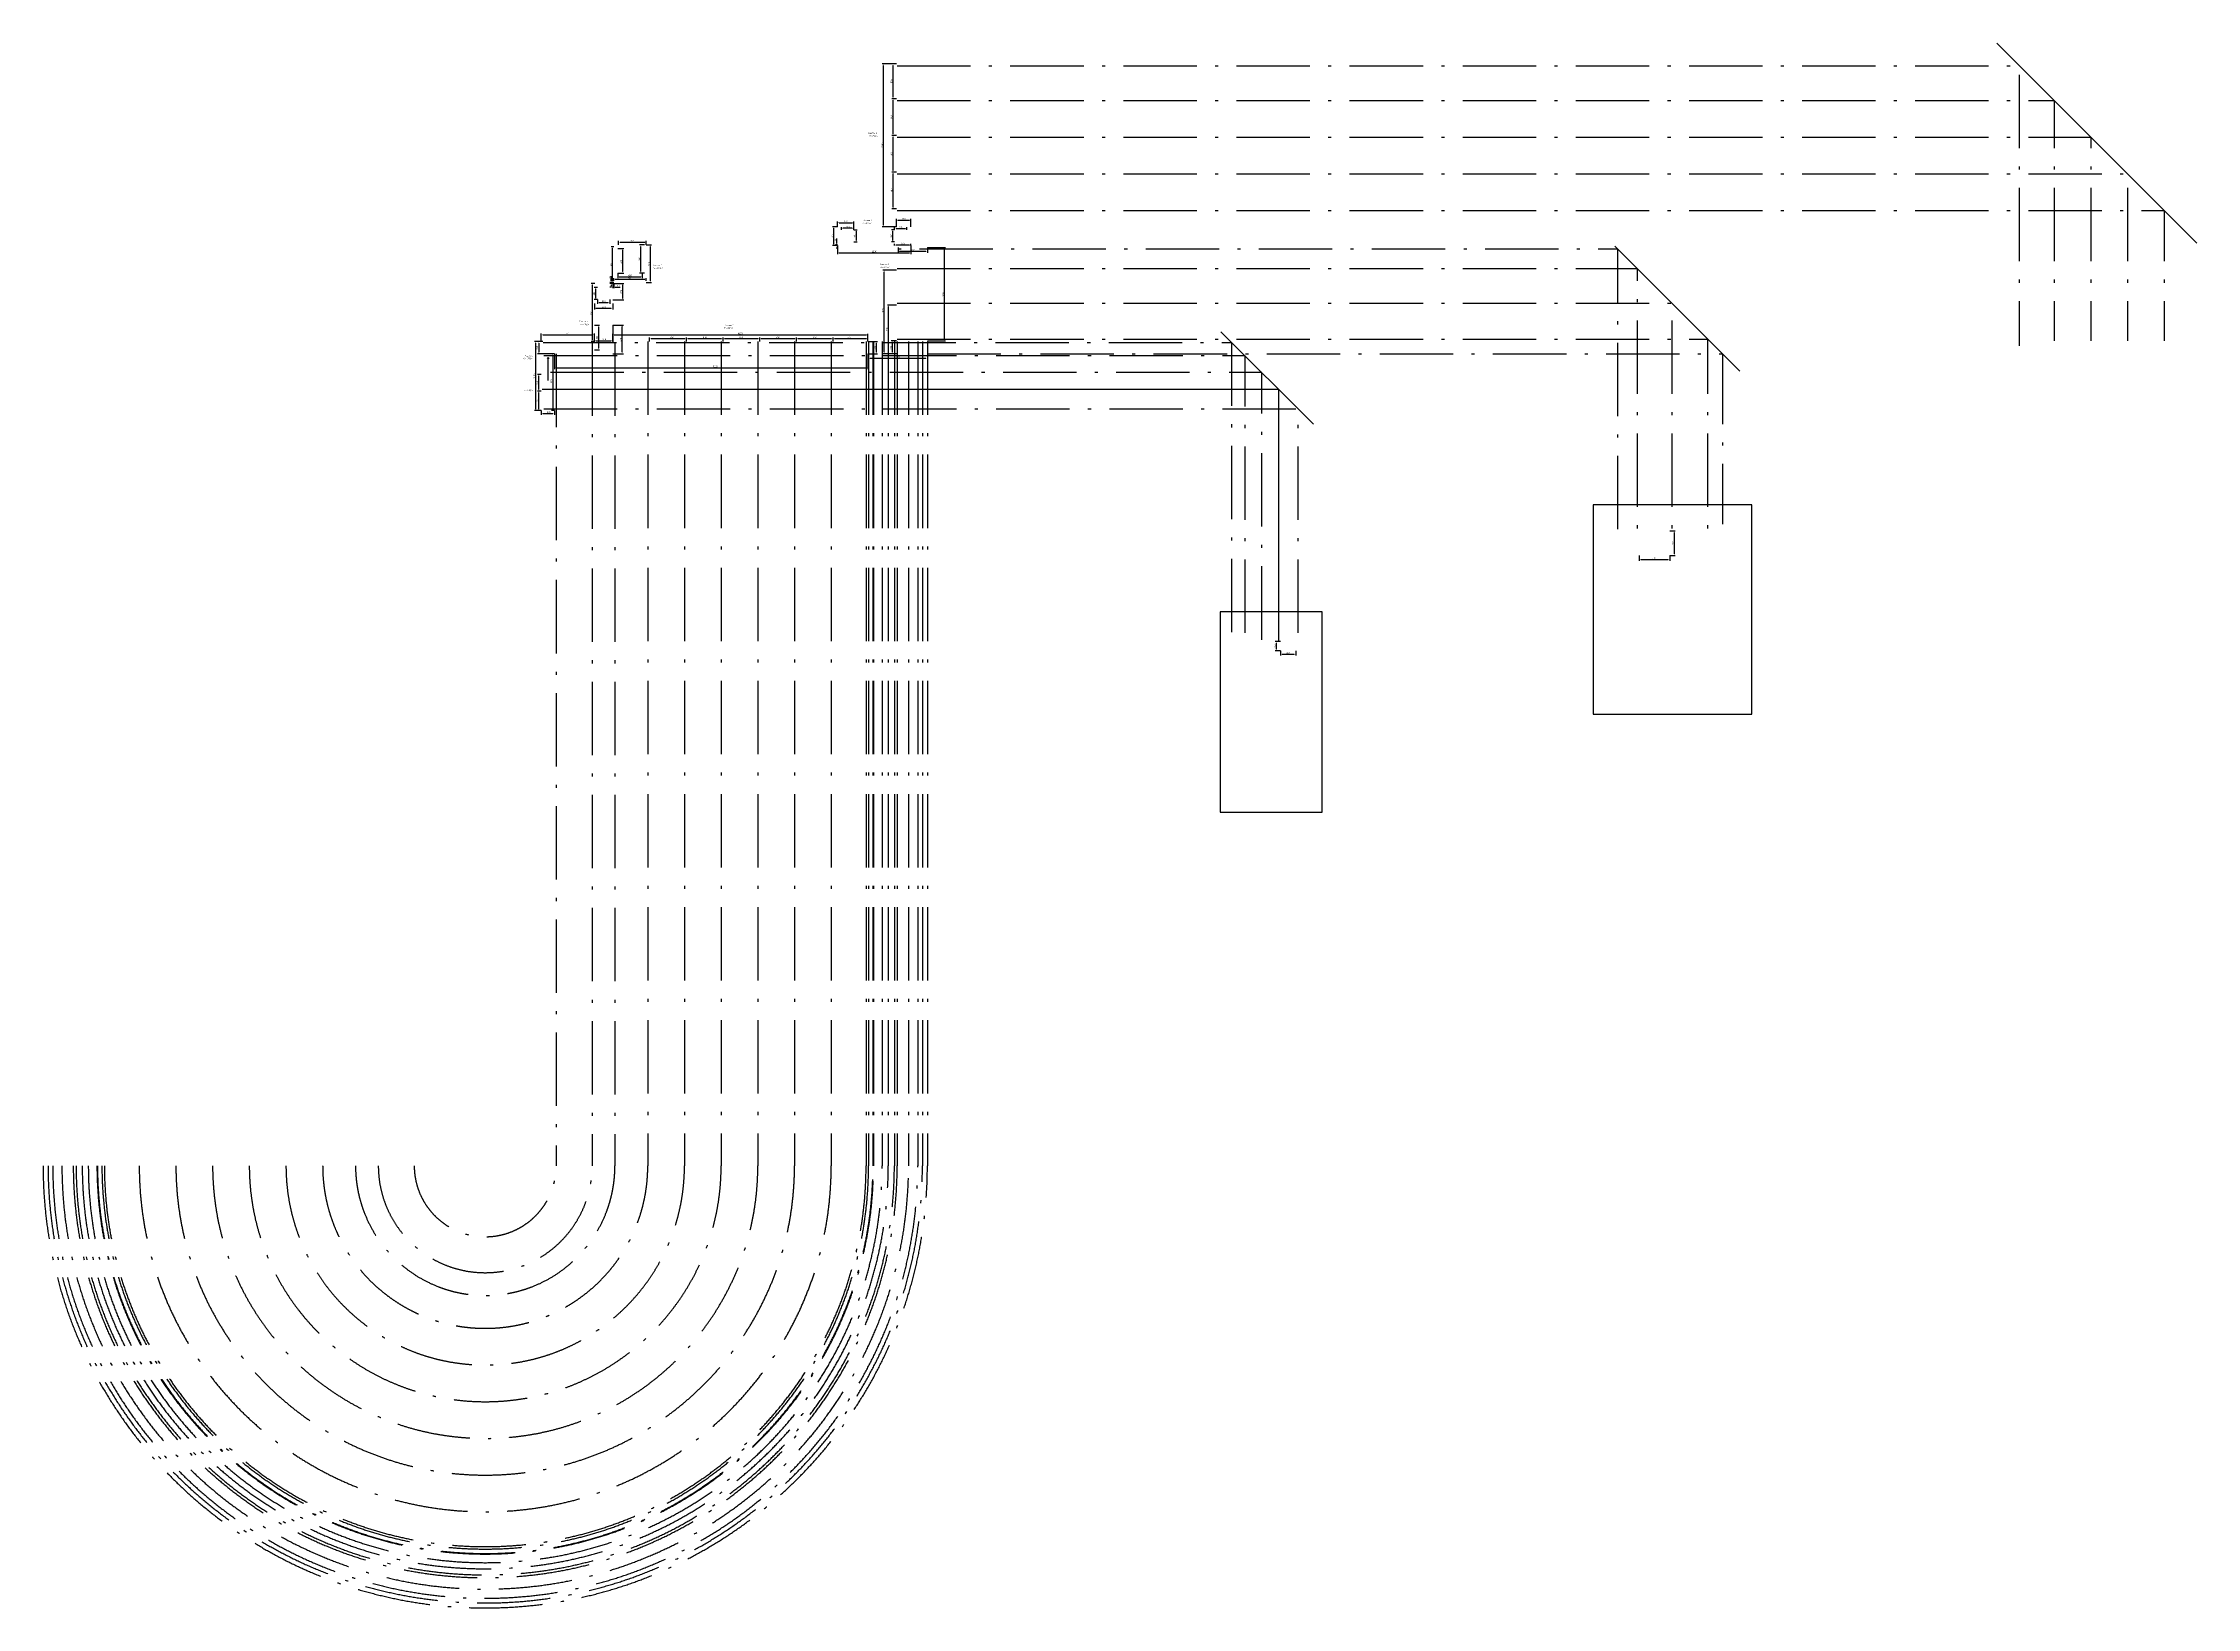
# Model space of a CAD drawing. Header units: millimetres. Extents: x -461 to 69976, y -11990 to 13601.
# Drawn here: x -461 to 34763, y -11990 to 13601 of the extents above; entities that cross this region are included whole.
import ezdxf
from ezdxf.enums import TextEntityAlignment as Align

# ---------------------------------------------------------------- set-up
doc = ezdxf.new("R2010")
doc.units = ezdxf.units.MM
doc.header["$PDMODE"] = 34
doc.header["$PDSIZE"] = 25
doc.linetypes.add('ACAD_ISO10W100', pattern=[18.5, 12, -3, 0.5, -3])
doc.layers.add('08 Размеры', color=7, linetype='Continuous')
doc.layers.add('100 noprint', color=1, linetype='Continuous', plot=False)
doc.styles.get("Standard").update_dxf_attribs({"font": 'Ubuntu-R.ttf'})
doc.styles.add('ГОСТ-ISOCPEUR', font='isocpeui.ttf', dxfattribs={"width": 0.8})
doc.dimstyles.new('ISO-25', dxfattribs={"dimtxt": 2.5, "dimasz": 2.5, "dimexe": 1.25, "dimexo": 0.625, "dimtad": 1, "dimtxsty": 'Standard', "dimcen": 2.5, "dimadec": 0, "dimazin": 0, "dimtfac": 1, "dimtmove": 0, "dimatfit": 3, "dimfxl": 1, "dimarcsym": 0})

# ---------------------------------------------------------------- blocks, each defined once
blk = doc.blocks.new('*D2299')
at = {"layer": '08 Размеры', "color": 0, "lineweight": -2}
for p, q in [((7714, 8720), (7576, 8720)), ((7596, 7615), (7596, 8695)), ((7686, 7590), (7576, 7590))]:
    blk.add_line(p, q, dxfattribs=at)
at = {"layer": '08 Размеры', "color": 0}
for points in [[(7600, 8695), (7591, 8695), (7596, 8720)], [(7591, 7615), (7600, 7615), (7596, 7590)]]:
    blk.add_solid(points, dxfattribs=at)
at = {"layer": 'Defpoints', "color": 0}
for p in [(7596, 8720), (7714, 8720), (7686, 7590)]:
    blk.add_point(p, dxfattribs=at)
at = {"layer": '08 Размеры', "color": 0, "insert": (7572, 8155), "char_height": 25, "attachment_point": 5, "rotation": 90}
blk.add_mtext('1130', dxfattribs=at)
blk = doc.blocks.new('*D2300')
at = {"layer": '08 Размеры', "color": 0, "lineweight": -2}
for p, q in [((7686, 8720), (7686, 8851)), ((7711, 8831), (8531, 8831)), ((8556, 8720), (8556, 8851))]:
    blk.add_line(p, q, dxfattribs=at)
at = {"layer": '08 Размеры', "color": 0}
for points in [[(7711, 8835), (7711, 8827), (7686, 8831)], [(8531, 8827), (8531, 8835), (8556, 8831)]]:
    blk.add_solid(points, dxfattribs=at)
at = {"layer": 'Defpoints', "color": 0}
for p in [(8556, 8831), (7686, 8720), (8556, 8720)]:
    blk.add_point(p, dxfattribs=at)
at = {"layer": '08 Размеры', "color": 0, "insert": (8121, 8854), "char_height": 25, "attachment_point": 5}
blk.add_mtext('870', dxfattribs=at)
blk = doc.blocks.new('*D2301')
at = {"layer": '08 Размеры', "color": 0, "lineweight": -2}
for p, q in [((7901, 8520), (7853, 8520)), ((7873, 8495), (7873, 7615)), ((7901, 7590), (7853, 7590))]:
    blk.add_line(p, q, dxfattribs=at)
at = {"layer": '08 Размеры', "color": 0}
for points in [[(7877, 8495), (7869, 8495), (7873, 8520)], [(7869, 7615), (7877, 7615), (7873, 7590)]]:
    blk.add_solid(points, dxfattribs=at)
at = {"layer": 'Defpoints', "color": 0}
for p in [(7901, 8520), (7873, 7590), (7901, 7590)]:
    blk.add_point(p, dxfattribs=at)
at = {"layer": '08 Размеры', "color": 0, "insert": (7850, 8068), "char_height": 25, "attachment_point": 5, "rotation": 90}
blk.add_mtext('930', dxfattribs=at)
blk = doc.blocks.new('*D2302')
at = {"layer": '08 Размеры', "color": 0, "lineweight": -2}
for p, q in [((7901, 8520), (7901, 8269)), ((13029, 8520), (13029, 8269)), ((7926, 8289), (13004, 8289))]:
    blk.add_line(p, q, dxfattribs=at)
at = {"layer": '08 Размеры', "color": 0}
for points in [[(7926, 8293), (7926, 8285), (7901, 8289)], [(13004, 8285), (13004, 8293), (13029, 8289)]]:
    blk.add_solid(points, dxfattribs=at)
at = {"layer": 'Defpoints', "color": 0}
for p in [(7901, 8520), (13029, 8520), (13029, 8289)]:
    blk.add_point(p, dxfattribs=at)
at = {"layer": '08 Размеры', "color": 0, "insert": (10532, 8312), "char_height": 25, "attachment_point": 5}
blk.add_mtext('5128', dxfattribs=at)
blk = doc.blocks.new('*D2303')
at = {"layer": '08 Размеры', "color": 0, "lineweight": -2}
for p, q in [((8561, 9670), (8504, 9670)), ((8524, 8745), (8524, 9645)), ((8556, 8720), (8504, 8720))]:
    blk.add_line(p, q, dxfattribs=at)
at = {"layer": '08 Размеры', "color": 0}
for points in [[(8528, 9645), (8519, 9645), (8524, 9670)], [(8519, 8745), (8528, 8745), (8524, 8720)]]:
    blk.add_solid(points, dxfattribs=at)
at = {"layer": 'Defpoints', "color": 0}
for p in [(8524, 9670), (8561, 9670), (8556, 8720)]:
    blk.add_point(p, dxfattribs=at)
at = {"layer": '08 Размеры', "color": 0, "insert": (8501, 9183), "char_height": 25, "attachment_point": 5, "rotation": 90}
blk.add_mtext('950', dxfattribs=at)
blk = doc.blocks.new('*D2304')
at = {"layer": '08 Размеры', "color": 0, "lineweight": -2}
for p, q in [((8856, 8720), (8856, 8848)), ((8881, 8828), (13004, 8828)), ((13029, 8720), (13029, 8848))]:
    blk.add_line(p, q, dxfattribs=at)
at = {"layer": '08 Размеры', "color": 0}
for points in [[(8881, 8832), (8881, 8824), (8856, 8828)], [(13004, 8824), (13004, 8832), (13029, 8828)]]:
    blk.add_solid(points, dxfattribs=at)
at = {"layer": 'Defpoints', "color": 0}
for p in [(13029, 8828), (8856, 8720), (13029, 8720)]:
    blk.add_point(p, dxfattribs=at)
at = {"layer": '08 Размеры', "color": 0, "insert": (10942, 8851), "char_height": 25, "attachment_point": 5}
blk.add_mtext('4173', dxfattribs=at)
blk = doc.blocks.new('*D2305')
at = {"layer": '08 Размеры', "color": 0, "lineweight": -2}
for p, q in [((14001, 10260), (14299, 10260)), ((14279, 8755), (14279, 10235)), ((14001, 8730), (14299, 8730))]:
    blk.add_line(p, q, dxfattribs=at)
at = {"layer": '08 Размеры', "color": 0}
for points in [[(14284, 10235), (14275, 10235), (14279, 10260)], [(14275, 8755), (14284, 8755), (14279, 8730)]]:
    blk.add_solid(points, dxfattribs=at)
at = {"layer": 'Defpoints', "color": 0}
for p in [(14001, 10260), (14279, 10260), (14001, 8730)]:
    blk.add_point(p, dxfattribs=at)
at = {"layer": '08 Размеры', "color": 0, "insert": (14256, 9495), "char_height": 25, "attachment_point": 5, "rotation": 90}
blk.add_mtext('1530', dxfattribs=at)
blk = doc.blocks.new('*D2306')
at = {"layer": '08 Размеры', "color": 0, "lineweight": -2}
for p, q in [((12531, 10288), (12531, 10148)), ((13731, 10288), (13731, 10148)), ((12556, 10168), (13706, 10168))]:
    blk.add_line(p, q, dxfattribs=at)
at = {"layer": '08 Размеры', "color": 0}
for points in [[(12556, 10172), (12556, 10164), (12531, 10168)], [(13706, 10164), (13706, 10172), (13731, 10168)]]:
    blk.add_solid(points, dxfattribs=at)
at = {"layer": 'Defpoints', "color": 0}
for p in [(12531, 10288), (13731, 10288), (13731, 10168)]:
    blk.add_point(p, dxfattribs=at)
at = {"layer": '08 Размеры', "color": 0, "insert": (13131, 10191), "char_height": 25, "attachment_point": 5}
blk.add_mtext('1200', dxfattribs=at)
blk = doc.blocks.new('*D2307')
at = {"layer": '08 Размеры', "color": 0, "lineweight": -2}
for p, q in [((13494, 13260), (13263, 13260)), ((13283, 10623), (13283, 13235)), ((13494, 10598), (13263, 10598))]:
    blk.add_line(p, q, dxfattribs=at)
at = {"layer": '08 Размеры', "color": 0}
for points in [[(13287, 13235), (13279, 13235), (13283, 13260)], [(13279, 10623), (13287, 10623), (13283, 10598)]]:
    blk.add_solid(points, dxfattribs=at)
at = {"layer": 'Defpoints', "color": 0}
for p in [(13283, 13260), (13494, 13260), (13494, 10598)]:
    blk.add_point(p, dxfattribs=at)
at = {"layer": '08 Размеры', "color": 0, "insert": (13260, 11933), "char_height": 25, "attachment_point": 5, "rotation": 90}
blk.add_mtext('2663', dxfattribs=at)
blk = doc.blocks.new('*D2308')
at = {"layer": '08 Размеры', "color": 0, "lineweight": -2}
for p, q in [((7686, 7590), (7686, 7522)), ((7711, 7542), (7876, 7542)), ((7901, 7590), (7901, 7522))]:
    blk.add_line(p, q, dxfattribs=at)
at = {"layer": '08 Размеры', "color": 0}
for points in [[(7711, 7546), (7711, 7538), (7686, 7542)], [(7876, 7538), (7876, 7546), (7901, 7542)]]:
    blk.add_solid(points, dxfattribs=at)
at = {"layer": 'Defpoints', "color": 0}
for p in [(7686, 7590), (7901, 7590), (7901, 7542)]:
    blk.add_point(p, dxfattribs=at)
at = {"layer": '08 Размеры', "color": 0, "insert": (7807, 7565), "char_height": 25, "attachment_point": 5}
blk.add_mtext('215', dxfattribs=at)
blk = doc.blocks.new('*D2309')
at = {"layer": '08 Размеры', "color": 0, "lineweight": -2}
for p, q in [((7686, 7910), (7626, 7910)), ((7646, 7615), (7646, 7885)), ((7686, 7590), (7626, 7590))]:
    blk.add_line(p, q, dxfattribs=at)
at = {"layer": '08 Размеры', "color": 0}
for points in [[(7650, 7885), (7642, 7885), (7646, 7910)], [(7642, 7615), (7650, 7615), (7646, 7590)]]:
    blk.add_solid(points, dxfattribs=at)
at = {"layer": 'Defpoints', "color": 0}
for p in [(7646, 7910), (7686, 7910), (7686, 7590)]:
    blk.add_point(p, dxfattribs=at)
at = {"layer": '08 Размеры', "color": 0, "insert": (7623, 7750), "char_height": 25, "attachment_point": 5, "rotation": 90}
blk.add_mtext('320', dxfattribs=at)
blk = doc.blocks.new('*D2312')
at = {"layer": '08 Размеры', "color": 0, "lineweight": -2}
for p, q in [((8856, 8990), (8856, 8712)), ((8556, 8693), (8556, 8752)), ((8581, 8732), (8831, 8732))]:
    blk.add_line(p, q, dxfattribs=at)
at = {"layer": '08 Размеры', "color": 0}
for points in [[(8581, 8736), (8581, 8728), (8556, 8732)], [(8831, 8728), (8831, 8736), (8856, 8732)]]:
    blk.add_solid(points, dxfattribs=at)
at = {"layer": 'Defpoints', "color": 0}
for p in [(8856, 8990), (8556, 8693), (8856, 8732)]:
    blk.add_point(p, dxfattribs=at)
at = {"layer": '08 Размеры', "color": 0, "insert": (8718, 8755), "char_height": 25, "attachment_point": 5}
blk.add_mtext('300', dxfattribs=at)
blk = doc.blocks.new('*D2313')
at = {"layer": '08 Размеры', "color": 0, "lineweight": -2}
for p, q in [((13039, 8520), (13039, 8420)), ((14001, 8520), (14001, 8420)), ((13976, 8440), (13064, 8440))]:
    blk.add_line(p, q, dxfattribs=at)
at = {"layer": '08 Размеры', "color": 0}
for points in [[(13064, 8444), (13064, 8436), (13039, 8440)], [(13976, 8436), (13976, 8444), (14001, 8440)]]:
    blk.add_solid(points, dxfattribs=at)
at = {"layer": 'Defpoints', "color": 0}
for p in [(13039, 8520), (14001, 8520), (13039, 8440)]:
    blk.add_point(p, dxfattribs=at)
at = {"layer": '08 Размеры', "color": 0, "insert": (13520, 8463), "char_height": 25, "attachment_point": 5}
blk.add_mtext('963', dxfattribs=at)
blk = doc.blocks.new('*D2314')
at = {"layer": '08 Размеры', "color": 0, "lineweight": -2}
for p, q in [((12459, 8720), (12459, 8785)), ((13004, 8765), (12484, 8765)), ((13029, 8720), (13029, 8785))]:
    blk.add_line(p, q, dxfattribs=at)
at = {"layer": '08 Размеры', "color": 0}
for points in [[(12484, 8770), (12484, 8761), (12459, 8765)], [(13004, 8761), (13004, 8770), (13029, 8765)]]:
    blk.add_solid(points, dxfattribs=at)
at = {"layer": 'Defpoints', "color": 0}
for p in [(12459, 8765), (12459, 8720), (13029, 8720)]:
    blk.add_point(p, dxfattribs=at)
at = {"layer": '08 Размеры', "color": 0, "insert": (12727, 8788), "char_height": 25, "attachment_point": 5}
blk.add_mtext('570', dxfattribs=at)
blk = doc.blocks.new('*D2320')
at = {"layer": '08 Размеры', "color": 0, "lineweight": -2}
for p, q in [((8871, 9670), (9036, 9670)), ((9016, 9645), (9016, 9425)), ((8856, 9400), (9036, 9400))]:
    blk.add_line(p, q, dxfattribs=at)
at = {"layer": '08 Размеры', "color": 0}
for points in [[(9020, 9645), (9012, 9645), (9016, 9670)], [(9012, 9425), (9020, 9425), (9016, 9400)]]:
    blk.add_solid(points, dxfattribs=at)
at = {"layer": 'Defpoints', "color": 0}
for p in [(8871, 9670), (8856, 9400), (9016, 9400)]:
    blk.add_point(p, dxfattribs=at)
at = {"layer": '08 Размеры', "color": 0, "insert": (8993, 9535), "char_height": 25, "attachment_point": 5, "rotation": 90}
blk.add_mtext('270', dxfattribs=at)
blk = doc.blocks.new('*D2321')
at = {"layer": '08 Размеры', "color": 0, "lineweight": -2}
for p, q in [((8856, 8990), (9032, 8990)), ((9012, 8545), (9012, 8965)), ((8859, 8520), (9032, 8520))]:
    blk.add_line(p, q, dxfattribs=at)
at = {"layer": '08 Размеры', "color": 0}
for points in [[(9016, 8965), (9008, 8965), (9012, 8990)], [(9008, 8545), (9016, 8545), (9012, 8520)]]:
    blk.add_solid(points, dxfattribs=at)
at = {"layer": 'Defpoints', "color": 0}
for p in [(8856, 8990), (9012, 8990), (8859, 8520)]:
    blk.add_point(p, dxfattribs=at)
at = {"layer": '08 Размеры', "color": 0, "insert": (8989, 8750), "char_height": 25, "attachment_point": 5, "rotation": 90}
blk.add_mtext('470', dxfattribs=at)
blk = doc.blocks.new('*D2322')
at = {"layer": '08 Размеры', "color": 0, "lineweight": -2}
for p, q in [((8951, 10300), (8951, 10365)), ((8976, 10345), (9378, 10345)), ((9403, 10300), (9403, 10365))]:
    blk.add_line(p, q, dxfattribs=at)
at = {"layer": '08 Размеры', "color": 0}
for points in [[(8976, 10349), (8976, 10341), (8951, 10345)], [(9378, 10341), (9378, 10349), (9403, 10345)]]:
    blk.add_solid(points, dxfattribs=at)
at = {"layer": 'Defpoints', "color": 0}
for p in [(8951, 10300), (9403, 10345), (9403, 10300)]:
    blk.add_point(p, dxfattribs=at)
at = {"layer": '08 Размеры', "color": 0, "insert": (9177, 10368), "char_height": 25, "attachment_point": 5}
blk.add_mtext('452', dxfattribs=at)
blk = doc.blocks.new('*D2323')
at = {"layer": '08 Размеры', "color": 0, "lineweight": -2}
for p, q in [((8871, 9710), (8871, 9757)), ((8896, 9737), (9378, 9737)), ((9403, 9710), (9403, 9757))]:
    blk.add_line(p, q, dxfattribs=at)
at = {"layer": '08 Размеры', "color": 0}
for points in [[(8896, 9741), (8896, 9733), (8871, 9737)], [(9378, 9733), (9378, 9741), (9403, 9737)]]:
    blk.add_solid(points, dxfattribs=at)
at = {"layer": 'Defpoints', "color": 0}
for p in [(8871, 9710), (9403, 9737), (9403, 9710)]:
    blk.add_point(p, dxfattribs=at)
at = {"layer": '08 Размеры', "color": 0, "insert": (9137, 9760), "char_height": 25, "attachment_point": 5}
blk.add_mtext('532', dxfattribs=at)
blk = doc.blocks.new('*D2324')
at = {"layer": '08 Размеры', "color": 0, "lineweight": -2}
for p, q in [((8871, 10270), (8830, 10270)), ((8850, 9710), (8850, 10245)), ((8871, 9685), (8830, 9685))]:
    blk.add_line(p, q, dxfattribs=at)
at = {"layer": '08 Размеры', "color": 0}
for points in [[(8854, 10245), (8846, 10245), (8850, 10270)], [(8846, 9710), (8854, 9710), (8850, 9685)]]:
    blk.add_solid(points, dxfattribs=at)
at = {"layer": 'Defpoints', "color": 0}
for p in [(8850, 10270), (8871, 10270), (8871, 9685)]:
    blk.add_point(p, dxfattribs=at)
at = {"layer": '08 Размеры', "color": 0, "insert": (8827, 9975), "char_height": 25, "attachment_point": 5, "rotation": 90}
blk.add_mtext('585', dxfattribs=at)
blk = doc.blocks.new('*D2325')
at = {"layer": '08 Размеры', "color": 0, "lineweight": -2}
for p, q in [((13494, 8730), (13410, 8730)), ((13494, 8520), (13410, 8520)), ((13430, 8545), (13430, 8705))]:
    blk.add_line(p, q, dxfattribs=at)
at = {"layer": '08 Размеры', "color": 0}
for points in [[(13434, 8705), (13426, 8705), (13430, 8730)], [(13426, 8545), (13434, 8545), (13430, 8520)]]:
    blk.add_solid(points, dxfattribs=at)
at = {"layer": 'Defpoints', "color": 0}
for p in [(13430, 8730), (13494, 8730), (13494, 8520)]:
    blk.add_point(p, dxfattribs=at)
at = {"layer": '08 Размеры', "color": 0, "insert": (13407, 8620), "char_height": 25, "attachment_point": 5, "rotation": 90}
blk.add_mtext('210', dxfattribs=at)
blk = doc.blocks.new('*D2326')
at = {"layer": '08 Размеры', "color": 0, "lineweight": -2}
for p, q in [((13494, 9315), (13347, 9315)), ((13367, 8545), (13367, 9290)), ((13494, 8520), (13347, 8520))]:
    blk.add_line(p, q, dxfattribs=at)
at = {"layer": '08 Размеры', "color": 0}
for points in [[(13371, 9290), (13363, 9290), (13367, 9315)], [(13363, 8545), (13371, 8545), (13367, 8520)]]:
    blk.add_solid(points, dxfattribs=at)
at = {"layer": 'Defpoints', "color": 0}
for p in [(13367, 9315), (13494, 9315), (13494, 8520)]:
    blk.add_point(p, dxfattribs=at)
at = {"layer": '08 Размеры', "color": 0, "insert": (13344, 8920), "char_height": 25, "attachment_point": 5, "rotation": 90}
blk.add_mtext('795', dxfattribs=at)
blk = doc.blocks.new('*D2327')
at = {"layer": '08 Размеры', "color": 0, "lineweight": -2}
for p, q in [((13494, 9885), (13275, 9885)), ((13295, 8545), (13295, 9860)), ((13494, 8520), (13275, 8520))]:
    blk.add_line(p, q, dxfattribs=at)
at = {"layer": '08 Размеры', "color": 0}
for points in [[(13299, 9860), (13291, 9860), (13295, 9885)], [(13291, 8545), (13299, 8545), (13295, 8520)]]:
    blk.add_solid(points, dxfattribs=at)
at = {"layer": 'Defpoints', "color": 0}
for p in [(13295, 9885), (13494, 9885), (13494, 8520)]:
    blk.add_point(p, dxfattribs=at)
at = {"layer": '08 Размеры', "color": 0, "insert": (13272, 9220), "char_height": 25, "attachment_point": 5, "rotation": 90}
blk.add_mtext('1365', dxfattribs=at)
blk = doc.blocks.new('*D2328')
at = {"layer": '08 Размеры', "color": 0, "lineweight": -2}
for p, q in [((12531, 10598), (12531, 10682)), ((12556, 10662), (12776, 10662)), ((12801, 10598), (12801, 10682))]:
    blk.add_line(p, q, dxfattribs=at)
at = {"layer": '08 Размеры', "color": 0}
for points in [[(12556, 10667), (12556, 10658), (12531, 10662)], [(12776, 10658), (12776, 10667), (12801, 10662)]]:
    blk.add_solid(points, dxfattribs=at)
at = {"layer": 'Defpoints', "color": 0}
for p in [(12531, 10598), (12801, 10662), (12801, 10598)]:
    blk.add_point(p, dxfattribs=at)
at = {"layer": '08 Размеры', "color": 0, "insert": (12666, 10685), "char_height": 25, "attachment_point": 5}
blk.add_mtext('270', dxfattribs=at)
blk = doc.blocks.new('*D2329')
at = {"layer": '08 Размеры', "color": 0, "lineweight": -2}
for p, q in [((12531, 10598), (12451, 10598)), ((12471, 10313), (12471, 10573)), ((12531, 10288), (12451, 10288))]:
    blk.add_line(p, q, dxfattribs=at)
at = {"layer": '08 Размеры', "color": 0}
for points in [[(12475, 10573), (12467, 10573), (12471, 10598)], [(12467, 10313), (12475, 10313), (12471, 10288)]]:
    blk.add_solid(points, dxfattribs=at)
at = {"layer": 'Defpoints', "color": 0}
for p in [(12471, 10598), (12531, 10598), (12531, 10288)]:
    blk.add_point(p, dxfattribs=at)
at = {"layer": '08 Размеры', "color": 0, "insert": (12448, 10443), "char_height": 25, "attachment_point": 5, "rotation": 90}
blk.add_mtext('310', dxfattribs=at)
blk = doc.blocks.new('*D2330')
at = {"layer": '08 Размеры', "color": 0, "lineweight": -2}
for p, q in [((13521, 10260), (13521, 10170)), ((14001, 10260), (14001, 10170)), ((13976, 10190), (13546, 10190))]:
    blk.add_line(p, q, dxfattribs=at)
at = {"layer": '08 Размеры', "color": 0}
for points in [[(13546, 10194), (13546, 10185), (13521, 10190)], [(13976, 10185), (13976, 10194), (14001, 10190)]]:
    blk.add_solid(points, dxfattribs=at)
at = {"layer": 'Defpoints', "color": 0}
for p in [(13521, 10260), (14001, 10260), (13521, 10190)]:
    blk.add_point(p, dxfattribs=at)
at = {"layer": '08 Размеры', "color": 0, "insert": (13761, 10213), "char_height": 25, "attachment_point": 5}
blk.add_mtext('481*', dxfattribs=at)
blk = doc.blocks.new('*D2331')
at = {"layer": '08 Размеры', "color": 0, "lineweight": -2}
for p, q in [((13494, 10598), (13494, 10726)), ((13519, 10706), (13706, 10706)), ((13731, 10598), (13731, 10726))]:
    blk.add_line(p, q, dxfattribs=at)
at = {"layer": '08 Размеры', "color": 0}
for points in [[(13519, 10710), (13519, 10701), (13494, 10706)], [(13706, 10701), (13706, 10710), (13731, 10706)]]:
    blk.add_solid(points, dxfattribs=at)
at = {"layer": 'Defpoints', "color": 0}
for p in [(13494, 10598), (13731, 10706), (13731, 10598)]:
    blk.add_point(p, dxfattribs=at)
at = {"layer": '08 Размеры', "color": 0, "insert": (13612, 10729), "char_height": 25, "attachment_point": 5}
blk.add_mtext('238', dxfattribs=at)
blk = doc.blocks.new('*D2332')
at = {"layer": '08 Размеры', "color": 0, "lineweight": -2}
for p, q in [((13494, 11490), (13419, 11490)), ((13439, 10915), (13439, 11465)), ((13494, 10890), (13419, 10890))]:
    blk.add_line(p, q, dxfattribs=at)
at = {"layer": '08 Размеры', "color": 0}
for points in [[(13443, 11465), (13435, 11465), (13439, 11490)], [(13435, 10915), (13443, 10915), (13439, 10890)]]:
    blk.add_solid(points, dxfattribs=at)
at = {"layer": 'Defpoints', "color": 0}
for p in [(13439, 11490), (13494, 11490), (13494, 10890)]:
    blk.add_point(p, dxfattribs=at)
at = {"layer": '08 Размеры', "color": 0, "insert": (13416, 11190), "char_height": 25, "attachment_point": 5, "rotation": 90}
blk.add_mtext('600', dxfattribs=at)
blk = doc.blocks.new('*D2336')
at = {"layer": '08 Размеры', "color": 0, "lineweight": -2}
for p, q in [((9376, 10300), (9293, 10300)), ((9313, 9865), (9313, 10275)), ((9376, 9840), (9293, 9840))]:
    blk.add_line(p, q, dxfattribs=at)
at = {"layer": '08 Размеры', "color": 0}
for points in [[(9317, 10275), (9309, 10275), (9313, 10300)], [(9309, 9865), (9317, 9865), (9313, 9840)]]:
    blk.add_solid(points, dxfattribs=at)
at = {"layer": 'Defpoints', "color": 0}
for p in [(9313, 10300), (9376, 10300), (9376, 9840)]:
    blk.add_point(p, dxfattribs=at)
at = {"layer": '08 Размеры', "color": 0, "insert": (9290, 10070), "char_height": 25, "attachment_point": 5, "rotation": 90}
blk.add_mtext('460', dxfattribs=at)
blk = doc.blocks.new('*D2338')
at = {"layer": '08 Размеры', "color": 0, "lineweight": -2}
for p, q in [((9403, 10300), (9487, 10300)), ((9467, 10275), (9467, 9710)), ((9403, 9685), (9487, 9685))]:
    blk.add_line(p, q, dxfattribs=at)
at = {"layer": '08 Размеры', "color": 0}
for points in [[(9471, 10275), (9463, 10275), (9467, 10300)], [(9463, 9710), (9471, 9710), (9467, 9685)]]:
    blk.add_solid(points, dxfattribs=at)
at = {"layer": 'Defpoints', "color": 0}
for p in [(9403, 10300), (9403, 9685), (9467, 9685)]:
    blk.add_point(p, dxfattribs=at)
at = {"layer": '08 Размеры', "color": 0, "insert": (9444, 9993), "char_height": 25, "attachment_point": 5, "rotation": 90}
blk.add_mtext('615', dxfattribs=at)
blk = doc.blocks.new('*D2453')
at = {"layer": '08 Размеры', "color": 0, "lineweight": -2}
for p, q in [((19777, 3663), (19777, 3587)), ((19802, 3607), (20002, 3607)), ((20027, 3663), (20027, 3587))]:
    blk.add_line(p, q, dxfattribs=at)
at = {"layer": '08 Размеры', "color": 0}
for points in [[(19802, 3612), (19802, 3603), (19777, 3607)], [(20002, 3603), (20002, 3612), (20027, 3607)]]:
    blk.add_solid(points, dxfattribs=at)
at = {"layer": 'Defpoints', "color": 0}
for p in [(19777, 3663), (20027, 3663), (20027, 3607)]:
    blk.add_point(p, dxfattribs=at)
at = {"layer": '08 Размеры', "color": 0, "insert": (19902, 3630), "char_height": 25, "attachment_point": 5}
blk.add_mtext('250', dxfattribs=at)
blk = doc.blocks.new('*D2454')
at = {"layer": '08 Размеры', "color": 0, "lineweight": -2}
for p, q in [((19777, 3813), (19690, 3813)), ((19777, 3663), (19690, 3663)), ((19710, 3688), (19710, 3788))]:
    blk.add_line(p, q, dxfattribs=at)
at = {"layer": '08 Размеры', "color": 0}
for points in [[(19714, 3788), (19706, 3788), (19710, 3813)], [(19706, 3688), (19714, 3688), (19710, 3663)]]:
    blk.add_solid(points, dxfattribs=at)
at = {"layer": 'Defpoints', "color": 0}
for p in [(19710, 3813), (19777, 3813), (19777, 3663)]:
    blk.add_point(p, dxfattribs=at)
at = {"layer": '08 Размеры', "color": 0, "insert": (19687, 3738), "char_height": 25, "attachment_point": 5, "rotation": 90}
blk.add_mtext('150', dxfattribs=at)
blk = doc.blocks.new('*D2677')
at = {"layer": '08 Размеры', "color": 0, "lineweight": -2}
for p, q in [((8938, 10240), (9037, 10240)), ((9017, 10215), (9017, 9865)), ((8938, 9840), (9037, 9840))]:
    blk.add_line(p, q, dxfattribs=at)
at = {"layer": '08 Размеры', "color": 0}
for points in [[(9022, 10215), (9013, 10215), (9017, 10240)], [(9013, 9865), (9022, 9865), (9017, 9840)]]:
    blk.add_solid(points, dxfattribs=at)
at = {"layer": 'Defpoints', "color": 0}
for p in [(8938, 10240), (8938, 9840), (9017, 9840)]:
    blk.add_point(p, dxfattribs=at)
at = {"layer": '08 Размеры', "color": 0, "insert": (8994, 10025), "char_height": 25, "attachment_point": 5, "rotation": 90}
blk.add_mtext('400', dxfattribs=at)
blk = doc.blocks.new('*D2678')
at = {"layer": '08 Размеры', "color": 0, "lineweight": -2}
for p, q in [((8938, 9840), (8938, 9757)), ((8963, 9777), (9313, 9777)), ((9338, 9840), (9338, 9757))]:
    blk.add_line(p, q, dxfattribs=at)
at = {"layer": '08 Размеры', "color": 0}
for points in [[(8963, 9782), (8963, 9773), (8938, 9777)], [(9313, 9773), (9313, 9782), (9338, 9777)]]:
    blk.add_solid(points, dxfattribs=at)
at = {"layer": 'Defpoints', "color": 0}
for p in [(8938, 9840), (9338, 9840), (9338, 9777)]:
    blk.add_point(p, dxfattribs=at)
at = {"layer": '08 Размеры', "color": 0, "insert": (9138, 9800), "char_height": 25, "attachment_point": 5}
blk.add_mtext('400', dxfattribs=at)
blk = doc.blocks.new('*D2679')
at = {"layer": '08 Размеры', "color": 0, "lineweight": -2}
for p, q in [((25642, 5223), (25642, 5136)), ((25667, 5156), (26117, 5156)), ((26142, 5223), (26142, 5136))]:
    blk.add_line(p, q, dxfattribs=at)
at = {"layer": '08 Размеры', "color": 0}
for points in [[(25667, 5160), (25667, 5152), (25642, 5156)], [(26117, 5152), (26117, 5160), (26142, 5156)]]:
    blk.add_solid(points, dxfattribs=at)
at = {"layer": 'Defpoints', "color": 0}
for p in [(25642, 5223), (26142, 5223), (26142, 5156)]:
    blk.add_point(p, dxfattribs=at)
at = {"layer": '08 Размеры', "color": 0, "insert": (25892, 5179), "char_height": 25, "attachment_point": 5}
blk.add_mtext('500', dxfattribs=at)
blk = doc.blocks.new('*D2680')
at = {"layer": '08 Размеры', "color": 0, "lineweight": -2}
for p, q in [((26142, 5623), (26233, 5623)), ((26213, 5598), (26213, 5248)), ((26142, 5223), (26233, 5223))]:
    blk.add_line(p, q, dxfattribs=at)
at = {"layer": '08 Размеры', "color": 0}
for points in [[(26217, 5598), (26209, 5598), (26213, 5623)], [(26209, 5248), (26217, 5248), (26213, 5223)]]:
    blk.add_solid(points, dxfattribs=at)
at = {"layer": 'Defpoints', "color": 0}
for p in [(26142, 5623), (26142, 5223), (26213, 5223)]:
    blk.add_point(p, dxfattribs=at)
at = {"layer": '08 Размеры', "color": 0, "insert": (26190, 5423), "char_height": 25, "attachment_point": 5, "rotation": 90}
blk.add_mtext('400', dxfattribs=at)
blk = doc.blocks.new('*D3213')
at = {"layer": '08 Размеры', "color": 0, "lineweight": -2}
for p, q in [((8831, 9610), (8806, 9610)), ((8856, 9670), (8856, 9590)), ((8856, 9610), (8871, 9610)), ((8871, 9670), (8871, 9590)), ((8896, 9610), (8976, 9610))]:
    blk.add_line(p, q, dxfattribs=at)
at = {"layer": '08 Размеры', "color": 0}
for points in [[(8831, 9606), (8831, 9615), (8856, 9610)], [(8896, 9615), (8896, 9606), (8871, 9610)]]:
    blk.add_solid(points, dxfattribs=at)
at = {"layer": 'Defpoints', "color": 0}
for p in [(8856, 9670), (8871, 9670), (8871, 9610)]:
    blk.add_point(p, dxfattribs=at)
at = {"layer": '08 Размеры', "color": 0, "insert": (8949, 9633), "char_height": 25, "attachment_point": 5}
blk.add_mtext('15', dxfattribs=at)
blk = doc.blocks.new('*D3214')
at = {"layer": '08 Размеры', "color": 0, "lineweight": -2}
for p, q in [((8871, 9685), (8810, 9685)), ((8871, 9670), (8810, 9670)), ((8830, 9710), (8830, 9790)), ((8830, 9670), (8830, 9685)), ((8830, 9645), (8830, 9620))]:
    blk.add_line(p, q, dxfattribs=at)
at = {"layer": '08 Размеры', "color": 0}
for points in [[(8826, 9710), (8834, 9710), (8830, 9685)], [(8834, 9645), (8826, 9645), (8830, 9670)]]:
    blk.add_solid(points, dxfattribs=at)
at = {"layer": 'Defpoints', "color": 0}
for p in [(8830, 9685), (8871, 9685), (8871, 9670)]:
    blk.add_point(p, dxfattribs=at)
at = {"layer": '08 Размеры', "color": 0, "insert": (8807, 9762), "char_height": 25, "attachment_point": 5, "rotation": 90}
blk.add_mtext('15', dxfattribs=at)
blk = doc.blocks.new('*D3215')
at = {"layer": '08 Размеры', "color": 0, "lineweight": -2}
for p, q in [((7686, 8183), (7626, 8183)), ((7646, 7935), (7646, 8158)), ((7686, 7910), (7626, 7910))]:
    blk.add_line(p, q, dxfattribs=at)
at = {"layer": '08 Размеры', "color": 0}
for points in [[(7650, 8158), (7642, 8158), (7646, 8183)], [(7642, 7935), (7650, 7935), (7646, 7910)]]:
    blk.add_solid(points, dxfattribs=at)
at = {"layer": 'Defpoints', "color": 0}
for p in [(7646, 8183), (7686, 8183), (7686, 7910)]:
    blk.add_point(p, dxfattribs=at)
at = {"layer": '08 Размеры', "color": 0, "insert": (7623, 8046), "char_height": 25, "attachment_point": 5, "rotation": 90}
blk.add_mtext('273', dxfattribs=at)
blk = doc.blocks.new('*D3216')
at = {"layer": '08 Размеры', "color": 0, "lineweight": -2}
for p, q in [((13029, 8520), (13184, 8520)), ((13039, 8720), (13184, 8720)), ((13164, 8695), (13164, 8545))]:
    blk.add_line(p, q, dxfattribs=at)
at = {"layer": '08 Размеры', "color": 0}
for points in [[(13168, 8695), (13160, 8695), (13164, 8720)], [(13160, 8545), (13168, 8545), (13164, 8520)]]:
    blk.add_solid(points, dxfattribs=at)
at = {"layer": 'Defpoints', "color": 0}
for p in [(13029, 8520), (13039, 8720), (13164, 8520)]:
    blk.add_point(p, dxfattribs=at)
at = {"layer": '08 Размеры', "color": 0, "insert": (13141, 8620), "char_height": 25, "attachment_point": 5, "rotation": 90}
blk.add_mtext('200', dxfattribs=at)
blk = doc.blocks.new('*D3217')
at = {"layer": '08 Размеры', "color": 0, "lineweight": -2}
for p, q in [((7686, 8720), (7624, 8720)), ((7901, 8520), (7624, 8520)), ((7644, 8695), (7644, 8545))]:
    blk.add_line(p, q, dxfattribs=at)
at = {"layer": '08 Размеры', "color": 0}
for points in [[(7648, 8695), (7640, 8695), (7644, 8720)], [(7640, 8545), (7648, 8545), (7644, 8520)]]:
    blk.add_solid(points, dxfattribs=at)
at = {"layer": 'Defpoints', "color": 0}
for p in [(7644, 8520), (7686, 8720), (7901, 8520)]:
    blk.add_point(p, dxfattribs=at)
at = {"layer": '08 Размеры', "color": 0, "insert": (7621, 8620), "char_height": 25, "attachment_point": 5, "rotation": 90}
blk.add_mtext('200', dxfattribs=at)
blk = doc.blocks.new('*D3218')
at = {"layer": '08 Размеры', "color": 0, "lineweight": -2}
for p, q in [((8556, 9340), (8556, 9242)), ((8831, 9262), (8581, 9262)), ((8856, 9340), (8856, 9242))]:
    blk.add_line(p, q, dxfattribs=at)
at = {"layer": '08 Размеры', "color": 0}
for points in [[(8581, 9266), (8581, 9258), (8556, 9262)], [(8831, 9258), (8831, 9266), (8856, 9262)]]:
    blk.add_solid(points, dxfattribs=at)
at = {"layer": 'Defpoints', "color": 0}
for p in [(8556, 9340), (8556, 9262), (8856, 9340)]:
    blk.add_point(p, dxfattribs=at)
at = {"layer": '08 Размеры', "color": 0, "insert": (8706, 9285), "char_height": 25, "attachment_point": 5}
blk.add_mtext('300', dxfattribs=at)
blk = doc.blocks.new('*D3219')
at = {"layer": '08 Размеры', "color": 0, "lineweight": -2}
for p, q in [((11859, 8720), (11859, 8785)), ((12434, 8765), (11884, 8765)), ((12459, 8720), (12459, 8785))]:
    blk.add_line(p, q, dxfattribs=at)
at = {"layer": '08 Размеры', "color": 0}
for points in [[(11884, 8770), (11884, 8761), (11859, 8765)], [(12434, 8761), (12434, 8770), (12459, 8765)]]:
    blk.add_solid(points, dxfattribs=at)
at = {"layer": 'Defpoints', "color": 0}
for p in [(11859, 8765), (11859, 8720), (12459, 8720)]:
    blk.add_point(p, dxfattribs=at)
at = {"layer": '08 Размеры', "color": 0, "insert": (12159, 8788), "char_height": 25, "attachment_point": 5}
blk.add_mtext('600', dxfattribs=at)
blk = doc.blocks.new('*D3220')
at = {"layer": '08 Размеры', "color": 0, "lineweight": -2}
for p, q in [((11259, 8720), (11259, 8785)), ((11834, 8765), (11284, 8765)), ((11859, 8720), (11859, 8785))]:
    blk.add_line(p, q, dxfattribs=at)
at = {"layer": '08 Размеры', "color": 0}
for points in [[(11284, 8770), (11284, 8761), (11259, 8765)], [(11834, 8761), (11834, 8770), (11859, 8765)]]:
    blk.add_solid(points, dxfattribs=at)
at = {"layer": 'Defpoints', "color": 0}
for p in [(11259, 8765), (11259, 8720), (11859, 8720)]:
    blk.add_point(p, dxfattribs=at)
at = {"layer": '08 Размеры', "color": 0, "insert": (11559, 8788), "char_height": 25, "attachment_point": 5}
blk.add_mtext('600', dxfattribs=at)
blk = doc.blocks.new('*D3222')
at = {"layer": '08 Размеры', "color": 0, "lineweight": -2}
for p, q in [((10659, 8720), (10659, 8785)), ((11234, 8765), (10684, 8765)), ((11259, 8720), (11259, 8785))]:
    blk.add_line(p, q, dxfattribs=at)
at = {"layer": '08 Размеры', "color": 0}
for points in [[(10684, 8770), (10684, 8761), (10659, 8765)], [(11234, 8761), (11234, 8770), (11259, 8765)]]:
    blk.add_solid(points, dxfattribs=at)
at = {"layer": 'Defpoints', "color": 0}
for p in [(10659, 8765), (10659, 8720), (11259, 8720)]:
    blk.add_point(p, dxfattribs=at)
at = {"layer": '08 Размеры', "color": 0, "insert": (10959, 8788), "char_height": 25, "attachment_point": 5}
blk.add_mtext('600', dxfattribs=at)
blk = doc.blocks.new('*D3223')
at = {"layer": '08 Размеры', "color": 0, "lineweight": -2}
for p, q in [((10059, 8720), (10059, 8785)), ((10634, 8765), (10084, 8765)), ((10659, 8720), (10659, 8785))]:
    blk.add_line(p, q, dxfattribs=at)
at = {"layer": '08 Размеры', "color": 0}
for points in [[(10084, 8770), (10084, 8761), (10059, 8765)], [(10634, 8761), (10634, 8770), (10659, 8765)]]:
    blk.add_solid(points, dxfattribs=at)
at = {"layer": 'Defpoints', "color": 0}
for p in [(10059, 8765), (10059, 8720), (10659, 8720)]:
    blk.add_point(p, dxfattribs=at)
at = {"layer": '08 Размеры', "color": 0, "insert": (10359, 8788), "char_height": 25, "attachment_point": 5}
blk.add_mtext('600', dxfattribs=at)
blk = doc.blocks.new('*D3224')
at = {"layer": '08 Размеры', "color": 0, "lineweight": -2}
for p, q in [((9459, 8720), (9459, 8785)), ((10034, 8765), (9484, 8765)), ((10059, 8720), (10059, 8785))]:
    blk.add_line(p, q, dxfattribs=at)
at = {"layer": '08 Размеры', "color": 0}
for points in [[(9484, 8770), (9484, 8761), (9459, 8765)], [(10034, 8761), (10034, 8770), (10059, 8765)]]:
    blk.add_solid(points, dxfattribs=at)
at = {"layer": 'Defpoints', "color": 0}
for p in [(9459, 8765), (9459, 8720), (10059, 8720)]:
    blk.add_point(p, dxfattribs=at)
at = {"layer": '08 Размеры', "color": 0, "insert": (9826, 8788), "char_height": 25, "attachment_point": 5}
blk.add_mtext('600', dxfattribs=at)
blk = doc.blocks.new('*D3301')
at = {"layer": '08 Размеры', "color": 0, "lineweight": -2}
for p, q in [((12531, 10300), (12498, 10300)), ((12531, 10288), (12498, 10288)), ((12518, 10325), (12518, 10405)), ((12518, 10288), (12518, 10300)), ((12518, 10263), (12518, 10238))]:
    blk.add_line(p, q, dxfattribs=at)
at = {"layer": '08 Размеры', "color": 0}
for points in [[(12514, 10325), (12522, 10325), (12518, 10300)], [(12522, 10263), (12514, 10263), (12518, 10288)]]:
    blk.add_solid(points, dxfattribs=at)
at = {"layer": 'Defpoints', "color": 0}
for p in [(12518, 10300), (12531, 10300), (12531, 10288)]:
    blk.add_point(p, dxfattribs=at)
at = {"layer": '08 Размеры', "color": 0, "insert": (12495, 10377), "char_height": 25, "attachment_point": 5, "rotation": 90}
blk.add_mtext('13', dxfattribs=at)
blk = doc.blocks.new('*D3596')
at = {"layer": '08 Размеры', "color": 0, "lineweight": -2}
for p, q in [((8556, 8985), (8640, 8985)), ((8620, 8960), (8620, 8610)), ((8556, 8585), (8640, 8585))]:
    blk.add_line(p, q, dxfattribs=at)
at = {"layer": '08 Размеры', "color": 0}
for points in [[(8624, 8960), (8615, 8960), (8620, 8985)], [(8615, 8610), (8624, 8610), (8620, 8585)]]:
    blk.add_solid(points, dxfattribs=at)
at = {"layer": 'Defpoints', "color": 0}
for p in [(8556, 8985), (8556, 8585), (8620, 8585)]:
    blk.add_point(p, dxfattribs=at)
at = {"layer": '08 Размеры', "color": 0, "insert": (8596, 8785), "char_height": 25, "attachment_point": 5, "rotation": 90}
blk.add_mtext('400', dxfattribs=at)
blk = doc.blocks.new('*D3597')
at = {"layer": '08 Размеры', "color": 0, "lineweight": -2}
for p, q in [((8606, 9405), (8606, 9338)), ((8631, 9358), (8781, 9358)), ((8806, 9405), (8806, 9338))]:
    blk.add_line(p, q, dxfattribs=at)
at = {"layer": '08 Размеры', "color": 0}
for points in [[(8631, 9362), (8631, 9354), (8606, 9358)], [(8781, 9354), (8781, 9362), (8806, 9358)]]:
    blk.add_solid(points, dxfattribs=at)
at = {"layer": 'Defpoints', "color": 0}
for p in [(8606, 9405), (8806, 9405), (8806, 9358)]:
    blk.add_point(p, dxfattribs=at)
at = {"layer": '08 Размеры', "color": 0, "insert": (8706, 9381), "char_height": 25, "attachment_point": 5}
blk.add_mtext('200', dxfattribs=at)
blk = doc.blocks.new('*D3598')
at = {"layer": '08 Размеры', "color": 0, "lineweight": -2}
for p, q in [((8606, 9605), (8554, 9605)), ((8574, 9580), (8574, 9430)), ((8606, 9405), (8554, 9405))]:
    blk.add_line(p, q, dxfattribs=at)
at = {"layer": '08 Размеры', "color": 0}
for points in [[(8579, 9580), (8570, 9580), (8574, 9605)], [(8570, 9430), (8579, 9430), (8574, 9405)]]:
    blk.add_solid(points, dxfattribs=at)
at = {"layer": 'Defpoints', "color": 0}
for p in [(8606, 9605), (8574, 9405), (8606, 9405)]:
    blk.add_point(p, dxfattribs=at)
at = {"layer": '08 Размеры', "color": 0, "insert": (8551, 9505), "char_height": 25, "attachment_point": 5, "rotation": 90}
blk.add_mtext('200', dxfattribs=at)
blk = doc.blocks.new('*D3676')
at = {"layer": '08 Размеры', "color": 0, "lineweight": -2}
for p, q in [((12796, 10548), (12854, 10548)), ((12796, 10348), (12854, 10348)), ((12834, 10523), (12834, 10373))]:
    blk.add_line(p, q, dxfattribs=at)
at = {"layer": '08 Размеры', "color": 0}
for points in [[(12839, 10523), (12830, 10523), (12834, 10548)], [(12830, 10373), (12839, 10373), (12834, 10348)]]:
    blk.add_solid(points, dxfattribs=at)
at = {"layer": 'Defpoints', "color": 0}
for p in [(12796, 10548), (12796, 10348), (12834, 10348)]:
    blk.add_point(p, dxfattribs=at)
at = {"layer": '08 Размеры', "color": 0, "insert": (12811, 10448), "char_height": 25, "attachment_point": 5, "rotation": 90}
blk.add_mtext('200', dxfattribs=at)
blk = doc.blocks.new('*D3677')
at = {"layer": '08 Размеры', "color": 0, "lineweight": -2}
for p, q in [((12596, 10548), (12596, 10591)), ((12771, 10571), (12621, 10571)), ((12796, 10548), (12796, 10591))]:
    blk.add_line(p, q, dxfattribs=at)
at = {"layer": '08 Размеры', "color": 0}
for points in [[(12621, 10575), (12621, 10566), (12596, 10571)], [(12771, 10566), (12771, 10575), (12796, 10571)]]:
    blk.add_solid(points, dxfattribs=at)
at = {"layer": 'Defpoints', "color": 0}
for p in [(12596, 10571), (12596, 10548), (12796, 10548)]:
    blk.add_point(p, dxfattribs=at)
at = {"layer": '08 Размеры', "color": 0, "insert": (12696, 10594), "char_height": 25, "attachment_point": 5}
blk.add_mtext('200', dxfattribs=at)
blk = doc.blocks.new('*D3678')
at = {"layer": '08 Размеры', "color": 0, "lineweight": -2}
for p, q in [((13466, 10548), (13417, 10548)), ((13466, 10348), (13417, 10348)), ((13437, 10373), (13437, 10523))]:
    blk.add_line(p, q, dxfattribs=at)
at = {"layer": '08 Размеры', "color": 0}
for points in [[(13441, 10523), (13433, 10523), (13437, 10548)], [(13433, 10373), (13441, 10373), (13437, 10348)]]:
    blk.add_solid(points, dxfattribs=at)
at = {"layer": 'Defpoints', "color": 0}
for p in [(13437, 10548), (13466, 10548), (13466, 10348)]:
    blk.add_point(p, dxfattribs=at)
at = {"layer": '08 Размеры', "color": 0, "insert": (13414, 10448), "char_height": 25, "attachment_point": 5, "rotation": 90}
blk.add_mtext('200', dxfattribs=at)
blk = doc.blocks.new('*D3679')
at = {"layer": '08 Размеры', "color": 0, "lineweight": -2}
for p, q in [((13466, 10548), (13466, 10590)), ((13491, 10570), (13641, 10570)), ((13666, 10548), (13666, 10590))]:
    blk.add_line(p, q, dxfattribs=at)
at = {"layer": '08 Размеры', "color": 0}
for points in [[(13491, 10574), (13491, 10566), (13466, 10570)], [(13641, 10566), (13641, 10574), (13666, 10570)]]:
    blk.add_solid(points, dxfattribs=at)
at = {"layer": 'Defpoints', "color": 0}
for p in [(13666, 10570), (13466, 10548), (13666, 10548)]:
    blk.add_point(p, dxfattribs=at)
at = {"layer": '08 Размеры', "color": 0, "insert": (13566, 10593), "char_height": 25, "attachment_point": 5}
blk.add_mtext('200', dxfattribs=at)
blk = doc.blocks.new('*D3991')
at = {"layer": '08 Размеры', "color": 0, "lineweight": -2}
for p, q in [((13461, 10288), (13461, 10318)), ((13706, 10298), (13486, 10298)), ((13731, 10288), (13731, 10318))]:
    blk.add_line(p, q, dxfattribs=at)
at = {"layer": '08 Размеры', "color": 0}
for points in [[(13486, 10302), (13486, 10294), (13461, 10298)], [(13706, 10294), (13706, 10302), (13731, 10298)]]:
    blk.add_solid(points, dxfattribs=at)
at = {"layer": 'Defpoints', "color": 0}
for p in [(13461, 10298), (13461, 10288), (13731, 10288)]:
    blk.add_point(p, dxfattribs=at)
at = {"layer": '08 Размеры', "color": 0, "insert": (13596, 10321), "char_height": 25, "attachment_point": 5}
blk.add_mtext('270', dxfattribs=at)
blk = doc.blocks.new('*D4069')
at = {"layer": '08 Размеры', "color": 0, "lineweight": -2}
for p, q in [((13494, 12090), (13419, 12090)), ((13439, 11515), (13439, 12065)), ((13494, 11490), (13419, 11490))]:
    blk.add_line(p, q, dxfattribs=at)
at = {"layer": '08 Размеры', "color": 0}
for points in [[(13443, 12065), (13435, 12065), (13439, 12090)], [(13435, 11515), (13443, 11515), (13439, 11490)]]:
    blk.add_solid(points, dxfattribs=at)
at = {"layer": 'Defpoints', "color": 0}
for p in [(13439, 12090), (13494, 12090), (13494, 11490)]:
    blk.add_point(p, dxfattribs=at)
at = {"layer": '08 Размеры', "color": 0, "insert": (13416, 11790), "char_height": 25, "attachment_point": 5, "rotation": 90}
blk.add_mtext('600', dxfattribs=at)
blk = doc.blocks.new('*D4070')
at = {"layer": '08 Размеры', "color": 0, "lineweight": -2}
for p, q in [((13494, 12690), (13419, 12690)), ((13439, 12115), (13439, 12665)), ((13494, 12090), (13419, 12090))]:
    blk.add_line(p, q, dxfattribs=at)
at = {"layer": '08 Размеры', "color": 0}
for points in [[(13443, 12665), (13435, 12665), (13439, 12690)], [(13435, 12115), (13443, 12115), (13439, 12090)]]:
    blk.add_solid(points, dxfattribs=at)
at = {"layer": 'Defpoints', "color": 0}
for p in [(13439, 12690), (13494, 12690), (13494, 12090)]:
    blk.add_point(p, dxfattribs=at)
at = {"layer": '08 Размеры', "color": 0, "insert": (13416, 12390), "char_height": 25, "attachment_point": 5, "rotation": 90}
blk.add_mtext('600', dxfattribs=at)
blk = doc.blocks.new('*D4071')
at = {"layer": '08 Размеры', "color": 0, "lineweight": -2}
for p, q in [((13494, 13260), (13419, 13260)), ((13439, 12715), (13439, 13235)), ((13494, 12690), (13419, 12690))]:
    blk.add_line(p, q, dxfattribs=at)
at = {"layer": '08 Размеры', "color": 0}
for points in [[(13443, 13235), (13435, 13235), (13439, 13260)], [(13435, 12715), (13443, 12715), (13439, 12690)]]:
    blk.add_solid(points, dxfattribs=at)
at = {"layer": 'Defpoints', "color": 0}
for p in [(13439, 13260), (13494, 13260), (13494, 12690)]:
    blk.add_point(p, dxfattribs=at)
at = {"layer": '08 Размеры', "color": 0, "insert": (13416, 12975), "char_height": 25, "attachment_point": 5, "rotation": 90}
blk.add_mtext('570', dxfattribs=at)

msp = doc.modelspace()

# ---------------------------------------------------------------- linework, layer by layer
at = {"layer": '08 Размеры'}
for p, q in [((7798.2, 8460.1), (7780.6, 8442.4)), ((7798.2, 8085.1), (7798.2, 8460.1)), ((7798.2, 8460.1), (7815.9, 8442.4))]:
    msp.add_line(p, q, dxfattribs=at)
at = {"layer": '100 noprint', "color": 1, "lineweight": -2, "ltscale": 100, "flags": 128}
for points in [[(31488.6, 13600.5), (34763.4, 10325.7)], [(25241.4, 10280.6), (27286.4, 8235.6)], [(18801.1, 8880.9), (20313.1, 7369)]]:
    msp.add_lwpolyline(points, dxfattribs=at)
at = {"layer": '100 noprint', "color": 1, "linetype": 'ACAD_ISO10W100', "lineweight": -2, "ltscale": 100, "flags": 128}
for points in [[(13507.2, 13230.1), (31859, 13230.1), (31859, 8650.3)], [(13507.2, 12660.1), (32429, 12660.1), (32429, 8733.3)], [(13507.2, 12060.1), (33029, 12060.1), (33029, 8733.3)], [(13507.2, 11460.1), (33629, 11460.1), (33629, 8733.3)], [(13507.2, 10860.1), (34229, 10860.1), (34229, 8733.3)], [(25291.9, 5650.3), (25291.9, 10230.1), (13507.2, 10230.1)], [(13507.2, 9915.1), (25606.9, 9915.1), (25606.9, 5650.3)], [(13507.2, 9345.1), (26176.9, 9345.1), (26176.9, 5623.3)], [(7716.2, 8706.6), (18975.4, 8706.6), (18975.4, 3883.3)], [(7727.2, 8490.1), (19191.9, 8490.1), (19191.9, 3910.3)], [(13507.2, 8760.1), (26761.9, 8760.1), (26759.4, 5623.3)], [(14001.2, 8520.1), (27001.9, 8520.1), (27001.9, 5733.3)], [(19469.5, 3843.5), (19469.5, 8212.6), (7713.7, 8212.6)], [(7727.2, 7620.1), (20061.9, 7620.1), (20061.9, 3840.3)]]:
    msp.add_lwpolyline(points, dxfattribs=at)
at = {"layer": '100 noprint', "color": 1, "linetype": 'ACAD_ISO10W100', "lineweight": -2, "ltscale": 100}
for points in [[(14001.2, 8720.1), (14001.2, -4759.4, -1), (-461, -4759.4)], [(13920, 8720.1), (13920, -4759.4, -1), (-379.7, -4759.4)], [(13843.2, 8720.1), (13843.2, -4759.4, -1), (-302.9, -4759.4)], [(13693.2, 8720.1), (13693.2, -4759.4, -1), (-152.9, -4759.4)], [(13507.2, 8720.1), (13507.2, -4759.4, -1), (33, -4759.4)], [(13461.2, 8720.1), (13461.2, -4759.4, -1), (79, -4759.4)], [(13361.2, 8720.1), (13361.2, -4759.4, -1), (179, -4759.4)], [(13261.2, 8720.1), (13261.2, -4759.4, -1), (279, -4759.4)], [(13120, 8720.1), (13120, -4759.4, -1), (420.3, -4759.4)], [(13111.2, 8720.1), (13111.2, -4759.4, -1), (429, -4759.4)], [(13038.7, 8720.1), (13038.7, -4759.4, -1), (501.5, -4759.4)], [(12998.7, 8720.1), (12998.7, -4759.4, -1), (541.5, -4759.4)], [(12428.7, 8720.1), (12428.7, -4759.4, -1), (1111.5, -4759.4)], [(11828.7, 8720.1), (11828.7, -4759.4, -1), (1711.5, -4759.4)], [(11228.7, 8720.1), (11228.7, -4759.4, -1), (2311.5, -4759.4)], [(10628.7, 8720.1), (10628.7, -4759.4, -1), (2911.5, -4759.4)], [(10028.7, 8720.1), (10028.7, -4759.4, -1), (3511.5, -4759.4)], [(9428.7, 8720.1), (9428.7, -4759.4, -1), (4111.5, -4759.4)], [(8891.2, 8706.6), (8891.2, -4759.4, -1), (4649, -4759.4)], [(8518.7, 8706.6), (8518.7, -4759.4, -1), (5021.5, -4759.4)], [(7931.2, 8520.1), (7931.2, -4759.4, -1), (5609, -4759.4)]]:
    msp.add_lwpolyline(points, format="xyb", dxfattribs=at)
at = {"layer": '100 noprint', "color": 1, "lineweight": -2}
msp.add_lwpolyline([(7699.7, 7940.1), (19741.9, 7940.1), (19741.9, 3813.3)], dxfattribs=at)
for points in [[(24892, 6051.1), (24892, 2624.6), (27486.8, 2624.6), (27486.8, 6051.1)], [(18788, 4299.9), (18788, 1021.1), (20459.4, 1021.1), (20459.4, 4299.9)]]:
    msp.add_lwpolyline(points, close=True, dxfattribs=at)

# ---------------------------------------------------------------- texts
at = {"layer": '08 Размеры', "style": 'ГОСТ-ISOCPEUR', "width": 0.8}
for s, p in [('Участок 5', (13106.1, 12128)), ('H=-110(2*)', (13120.9, 12081.8)), ('H=-110(2*)', (13008.3, 10652.4, -184.7)), ('Участок 4', (13022.2, 10701.7)), ('Участок 2', (9585.7, 9966.5)), ('H=-300(3*)', (9591.5, 9920.5)), ('Участок 3', (13296.3, 9985.1)), ('H=-110(2*)', (13302.5, 9933.9)), ('Участок 1', (8378.1, 9053.1)), ('H=-110(2*)', (8393.7, 8999.8)), ('H=-110(2*)', (10743, 8941.5)), ('Участок 1', (10756.5, 8984.7)), ('H=-110(2*)', (7467.6, 8443.5)), ('Участок 1', (7484.3, 8485)), ('H=-180(1*)', (7478.9, 7921.5))]:
    msp.add_text(s, height=25, dxfattribs=at).set_placement(p, align=Align.MIDDLE)

# ---------------------------------------------------------------- dimensions: what is measured, and where the dimension line sits
at = {"layer": '08 Размеры', "color": 5}
for base, p1, p2, picture, middle in [((13282.8681522, 13260.1152621), (13493.7344026, 10597.6152621), (13493.7344026, 13260.1152621), '*D2307', (13282.8681522, 11932.6152621)), ((8849.7, 10270.1), (8871.2, 9685.1), (8871.2, 10270.1), '*D2324', (8849.7, 9975.1)), ((8523.7, 9670.1), (8556.2, 8720.1), (8561.2, 9670.1), '*D2303', (8523.7, 9183)), ((7873.2, 7590.1), (7901.2, 8520.1), (7901.2, 7590.1), '*D2301', (7873.2, 8067.7))]:
    dim = msp.add_linear_dim(base=base, p1=p1, p2=p2, angle=90, dimstyle='ISO-25', override={"dimtxt": 25, "dimasz": 25, "dimexe": 20, "dimexo": 0, "dimgap": 10, "dimdec": 0, "dimlfac": 1}, dxfattribs=at)
    dim.commit()
    dim.dimension.update_dxf_attribs({"geometry": picture, "text_midpoint": middle, "dimtype": 160})
at = {"layer": '08 Размеры'}
for base, p1, p2, picture, middle in [((13438.9, 13260.1), (13493.7, 12690.1), (13493.7, 13260.1), '*D4071', (13415.8, 12975.1)), ((13438.9, 12690.1), (13493.7, 12090.1), (13493.7, 12690.1), '*D4070', (13415.8, 12390.1)), ((13438.9, 12090.1), (13493.7, 11490.1), (13493.7, 12090.1), '*D4069', (13415.8, 11790.1)), ((13438.9, 11490.1), (13493.7, 10890.1), (13493.7, 11490.1), '*D2332', (13415.8, 11190.1)), ((12517.931382, 10300.1152621), (12531.2344026, 10287.6152621), (12531.2344026, 10300.1152621), '*D3301', (12494.8722189, 10377.4312794)), ((8829.7, 9685.1), (8871.2, 9670.1), (8871.2, 9685.1), '*D3214', (8807, 9762.5)), ((7643.9, 8520.1), (7686.2, 8720.1), (7901.2, 8520.1), '*D3217', (7620.8, 8620.1)), ((13164.2, 8520.1), (13038.7, 8720.1), (13028.7, 8520.1), '*D3216', (13141.2, 8620.1)), ((7646.1598794, 8182.6152621), (7686.2344026, 7910.1152621), (7686.2344026, 8182.6152621), '*D3215', (7623.1007163, 8046.3652621)), ((7646.2, 7910.1), (7686.2, 7590.1), (7686.2, 7910.1), '*D2309', (7623.1, 7750.1))]:
    dim = msp.add_linear_dim(base=base, p1=p1, p2=p2, angle=90, dimstyle='ISO-25', override={"dimtxt": 25, "dimasz": 25, "dimexe": 20, "dimexo": 0, "dimgap": 10, "dimdec": 0, "dimlfac": 1}, dxfattribs=at)
    dim.commit()
    dim.dimension.update_dxf_attribs({"geometry": picture, "text_midpoint": middle})
for base, p1, p2, picture, middle in [((12471.3, 10597.6), (12531.2, 10287.6), (12531.2, 10597.6), '*D2329', (12471.3, 10442.6)), ((9313.2, 10300.1), (9376.2, 9840.1), (9376.2, 10300.1), '*D2336', (9313.2, 10070.1)), ((13295.3, 9885.1), (13493.7, 8520.1), (13493.7, 9885.1), '*D2327', (13295.3, 9220.1)), ((9016.2, 9400.1), (8871.2, 9670.1), (8856.2, 9400.1), '*D2320', (9016.2, 9535.1)), ((13367.2, 9315.1), (13493.7, 8520.1), (13493.7, 9315.1), '*D2326', (13367.2, 8920.1)), ((9012.3, 8990.1), (8858.7, 8520.1), (8856.2, 8990.1), '*D2321', (9012.3, 8750.1)), ((13429.9, 8730.1), (13493.7, 8520.1), (13493.7, 8730.1), '*D2325', (13429.9, 8620.1))]:
    dim = msp.add_linear_dim(base=base, p1=p1, p2=p2, angle=90, dimstyle='ISO-25', override={"dimtxt": 25, "dimasz": 25, "dimexe": 20, "dimexo": 0, "dimgap": 10, "dimdec": 0, "dimlfac": 1}, dxfattribs=at)
    dim.commit()
    dim.dimension.update_dxf_attribs({"geometry": picture, "text_midpoint": middle, "dimtype": 160})
for base, p1, p2, picture, middle in [((12801.2, 10662.4), (12531.2, 10597.6), (12801.2, 10597.6), '*D2328', (12666.2, 10685.5)), ((13731.2344026, 10705.5465575), (13493.7344026, 10597.6152621), (13731.2344026, 10597.6152621), '*D2331', (13612.4844026, 10728.6057206)), ((8871.2, 9610.4), (8856.2, 9670.1), (8871.2, 9670.1), '*D3213', (8948.6, 9633.2)), ((8556.2, 9261.7), (8856.2, 9340.1), (8556.2, 9340.1), '*D3218', (8706.2, 9284.8)), ((10058.7, 8765.4), (10658.7, 8720.1), (10058.7, 8720.1), '*D3223', (10358.7, 8788.4)), ((10658.7, 8765.4), (11258.7, 8720.1), (10658.7, 8720.1), '*D3222', (10958.7, 8788.4)), ((11258.7, 8765.4), (11858.7, 8720.1), (11258.7, 8720.1), '*D3220', (11558.7, 8788.4)), ((11858.7, 8765.4), (12458.7, 8720.1), (11858.7, 8720.1), '*D3219', (12158.7, 8788.4)), ((13038.7344026, 8440.3189447), (14001.2344026, 8520.1152621), (13038.7344026, 8520.1152621), '*D2313', (13519.9844026, 8463.3781078))]:
    dim = msp.add_linear_dim(base=base, p1=p1, p2=p2, dimstyle='ISO-25', override={"dimtxt": 25, "dimasz": 25, "dimexe": 20, "dimexo": 0, "dimgap": 10, "dimdec": 0, "dimlfac": 1}, dxfattribs=at)
    dim.commit()
    dim.dimension.update_dxf_attribs({"geometry": picture, "text_midpoint": middle})
at = {"layer": '08 Размеры', "color": 2}
for base, p1, p2, picture, middle in [((12596.2, 10570.6), (12796.2, 10547.6), (12596.2, 10547.6), '*D3677', (12696.2, 10593.7)), ((13666.2, 10569.8), (13466.2, 10547.6), (13666.2, 10547.6), '*D3679', (13566.2, 10592.8)), ((9338.2, 9777.3), (8938.2, 9840.1), (9338.2, 9840.1), '*D2678', (9138.2, 9800.4)), ((26141.9, 5155.9), (25641.9, 5223.3), (26141.9, 5223.3), '*D2679', (25891.9, 5178.9)), ((20026.9, 3607.4), (19776.9, 3663.3), (20026.9, 3663.3), '*D2453', (19901.9, 3630.4))]:
    dim = msp.add_linear_dim(base=base, p1=p1, p2=p2, dimstyle='ISO-25', override={"dimtxt": 25, "dimasz": 25, "dimexe": 20, "dimexo": 0, "dimgap": 10, "dimdec": 0, "dimlfac": 1}, dxfattribs=at)
    dim.commit()
    dim.dimension.update_dxf_attribs({"geometry": picture, "text_midpoint": middle})
for base, p1, p2, picture, middle in [((9017.4, 9840.1), (8938.2, 10240.1), (8938.2, 9840.1), '*D2677', (9017.4, 10024.8)), ((8619.5, 8585.1), (8556.2, 8985.1), (8556.2, 8585.1), '*D3596', (8619.5, 8785.1))]:
    dim = msp.add_linear_dim(base=base, p1=p1, p2=p2, angle=90, dimstyle='ISO-25', override={"dimtxt": 25, "dimasz": 25, "dimexe": 20, "dimexo": 0, "dimgap": 10, "dimdec": 0, "dimlfac": 1}, dxfattribs=at)
    dim.commit()
    dim.dimension.update_dxf_attribs({"geometry": picture, "text_midpoint": middle, "dimtype": 160})
at = {"layer": '08 Размеры', "color": 5}
for base, p1, p2, picture, middle in [((9403.2, 10345.1), (8951.2, 10300.1), (9403.2, 10300.1), '*D2322', (9177.2, 10368.2)), ((8556.2, 8831.3), (7686.2, 8720.1), (8556.2, 8720.1), '*D2300', (8121.2, 8854.4))]:
    dim = msp.add_linear_dim(base=base, p1=p1, p2=p2, dimstyle='ISO-25', override={"dimtxt": 25, "dimasz": 25, "dimexe": 20, "dimexo": 0, "dimgap": 10, "dimdec": 0, "dimlfac": 1}, dxfattribs=at)
    dim.commit()
    dim.dimension.update_dxf_attribs({"geometry": picture, "text_midpoint": middle})
for base, p1, p2, picture, middle in [((9466.8, 9685.1), (9403.2, 10300.1), (9403.2, 9685.1), '*D2338', (9444, 9992.6)), ((14279.5, 10260.1), (14001.2, 8730.1), (14001.2, 10260.1), '*D2305', (14256.4, 9495.1)), ((7595.5, 8720.1), (7686.2, 7590.1), (7713.7, 8720.1), '*D2299', (7572.5, 8155.1))]:
    dim = msp.add_linear_dim(base=base, p1=p1, p2=p2, angle=90, dimstyle='ISO-25', override={"dimtxt": 25, "dimasz": 25, "dimexe": 20, "dimexo": 0, "dimgap": 10, "dimdec": 0, "dimlfac": 1}, dxfattribs=at)
    dim.commit()
    dim.dimension.update_dxf_attribs({"geometry": picture, "text_midpoint": middle})
for base, p1, p2, picture, middle in [((13731.2, 10168), (12531.2, 10287.6), (13731.2, 10287.6), '*D2306', (13131.2, 10168)), ((9403.2, 9736.7), (8871.2, 9709.6), (9403.2, 9709.6), '*D2323', (9137.2, 9736.7)), ((13028.7344026, 8827.8325897), (8856.2344026, 8720.1152621), (13028.7344026, 8720.1152621), '*D2304', (10942.4844026, 8827.8325897)), ((13028.7344026, 8288.6968762), (7901.2344026, 8520.1152621), (13028.7344026, 8520.1152621), '*D2302', (10531.8828698, 8288.6968762))]:
    dim = msp.add_linear_dim(base=base, p1=p1, p2=p2, dimstyle='ISO-25', override={"dimtxt": 25, "dimasz": 25, "dimexe": 20, "dimexo": 0, "dimgap": 10, "dimdec": 0, "dimlfac": 1}, dxfattribs=at)
    dim.commit()
    dim.dimension.update_dxf_attribs({"geometry": picture, "text_midpoint": middle, "dimtype": 160})
at = {"layer": '08 Размеры', "color": 2}
for base, p1, p2, picture, middle in [((12834.4, 10347.6), (12796.2, 10547.6), (12796.2, 10347.6), '*D3676', (12811.3, 10447.6)), ((13437.3, 10547.6), (13466.2, 10347.6), (13466.2, 10547.6), '*D3678', (13414.3, 10447.6)), ((8574.3, 9405.1), (8606.2, 9605.1), (8606.2, 9405.1), '*D3598', (8551.3, 9505.1)), ((26212.7, 5223.3), (26141.9, 5623.3), (26141.9, 5223.3), '*D2680', (26189.6, 5423.3)), ((19709.9, 3813.3), (19776.9, 3663.3), (19776.9, 3813.3), '*D2454', (19686.9, 3738.3))]:
    dim = msp.add_linear_dim(base=base, p1=p1, p2=p2, angle=90, dimstyle='ISO-25', override={"dimtxt": 25, "dimasz": 25, "dimexe": 20, "dimexo": 0, "dimgap": 10, "dimdec": 0, "dimlfac": 1}, dxfattribs=at)
    dim.commit()
    dim.dimension.update_dxf_attribs({"geometry": picture, "text_midpoint": middle})
at = {"layer": '08 Размеры'}
for base, p1, p2, override, picture, middle in [((13461.2, 10298.1), (13731.2, 10287.6), (13461.2, 10287.6), {"dimtxt": 25, "dimasz": 25, "dimexe": 20, "dimexo": 0, "dimgap": 10, "dimdec": 0, "dimlfac": 1}, '*D3991', (13596.2, 10298.1)), ((13520.7344026, 10189.6342495), (14001.2344026, 10260.1152621), (13520.7344026, 10260.1152621), {"dimtxt": 25, "dimasz": 25, "dimexe": 20, "dimexo": 0, "dimgap": 10, "dimdec": 0, "dimlfac": 1, "dimpost": '*'}, '*D2330', (13760.9844026, 10189.6342495)), ((9458.7, 8765.4), (10058.7, 8720.1), (9458.7, 8720.1), {"dimtxt": 25, "dimasz": 25, "dimexe": 20, "dimexo": 0, "dimgap": 10, "dimdec": 0, "dimlfac": 1}, '*D3224', (9826.2, 8765.4)), ((12458.7, 8765.4), (13028.7, 8720.1), (12458.7, 8720.1), {"dimtxt": 25, "dimasz": 25, "dimexe": 20, "dimexo": 0, "dimgap": 10, "dimdec": 0, "dimlfac": 1}, '*D2314', (12727.5, 8765.4)), ((7901.2, 7541.7), (7686.2, 7590.1), (7901.2, 7590.1), {"dimtxt": 25, "dimasz": 25, "dimexe": 20, "dimexo": 0, "dimgap": 10, "dimdec": 0, "dimlfac": 1}, '*D2308', (7807.5, 7541.7))]:
    dim = msp.add_linear_dim(base=base, p1=p1, p2=p2, dimstyle='ISO-25', override=override, dxfattribs=at)
    dim.commit()
    dim.dimension.update_dxf_attribs({"geometry": picture, "text_midpoint": middle, "dimtype": 160})
at = {"layer": '08 Размеры', "color": 2}
for base, p1, p2, picture, middle in [((8806.2, 9358.3), (8606.2, 9405.1), (8806.2, 9405.1), '*D3597', (8706.2, 9358.3)), ((8856.2, 8731.9), (8556.2, 8693.1), (8856.2, 8990.1), '*D2312', (8718.5, 8731.9))]:
    dim = msp.add_linear_dim(base=base, p1=p1, p2=p2, dimstyle='ISO-25', override={"dimtxt": 25, "dimasz": 25, "dimexe": 20, "dimexo": 0, "dimgap": 10, "dimdec": 0, "dimlfac": 1}, dxfattribs=at)
    dim.commit()
    dim.dimension.update_dxf_attribs({"geometry": picture, "text_midpoint": middle, "dimtype": 160})

doc.saveas('drawing.dxf')
